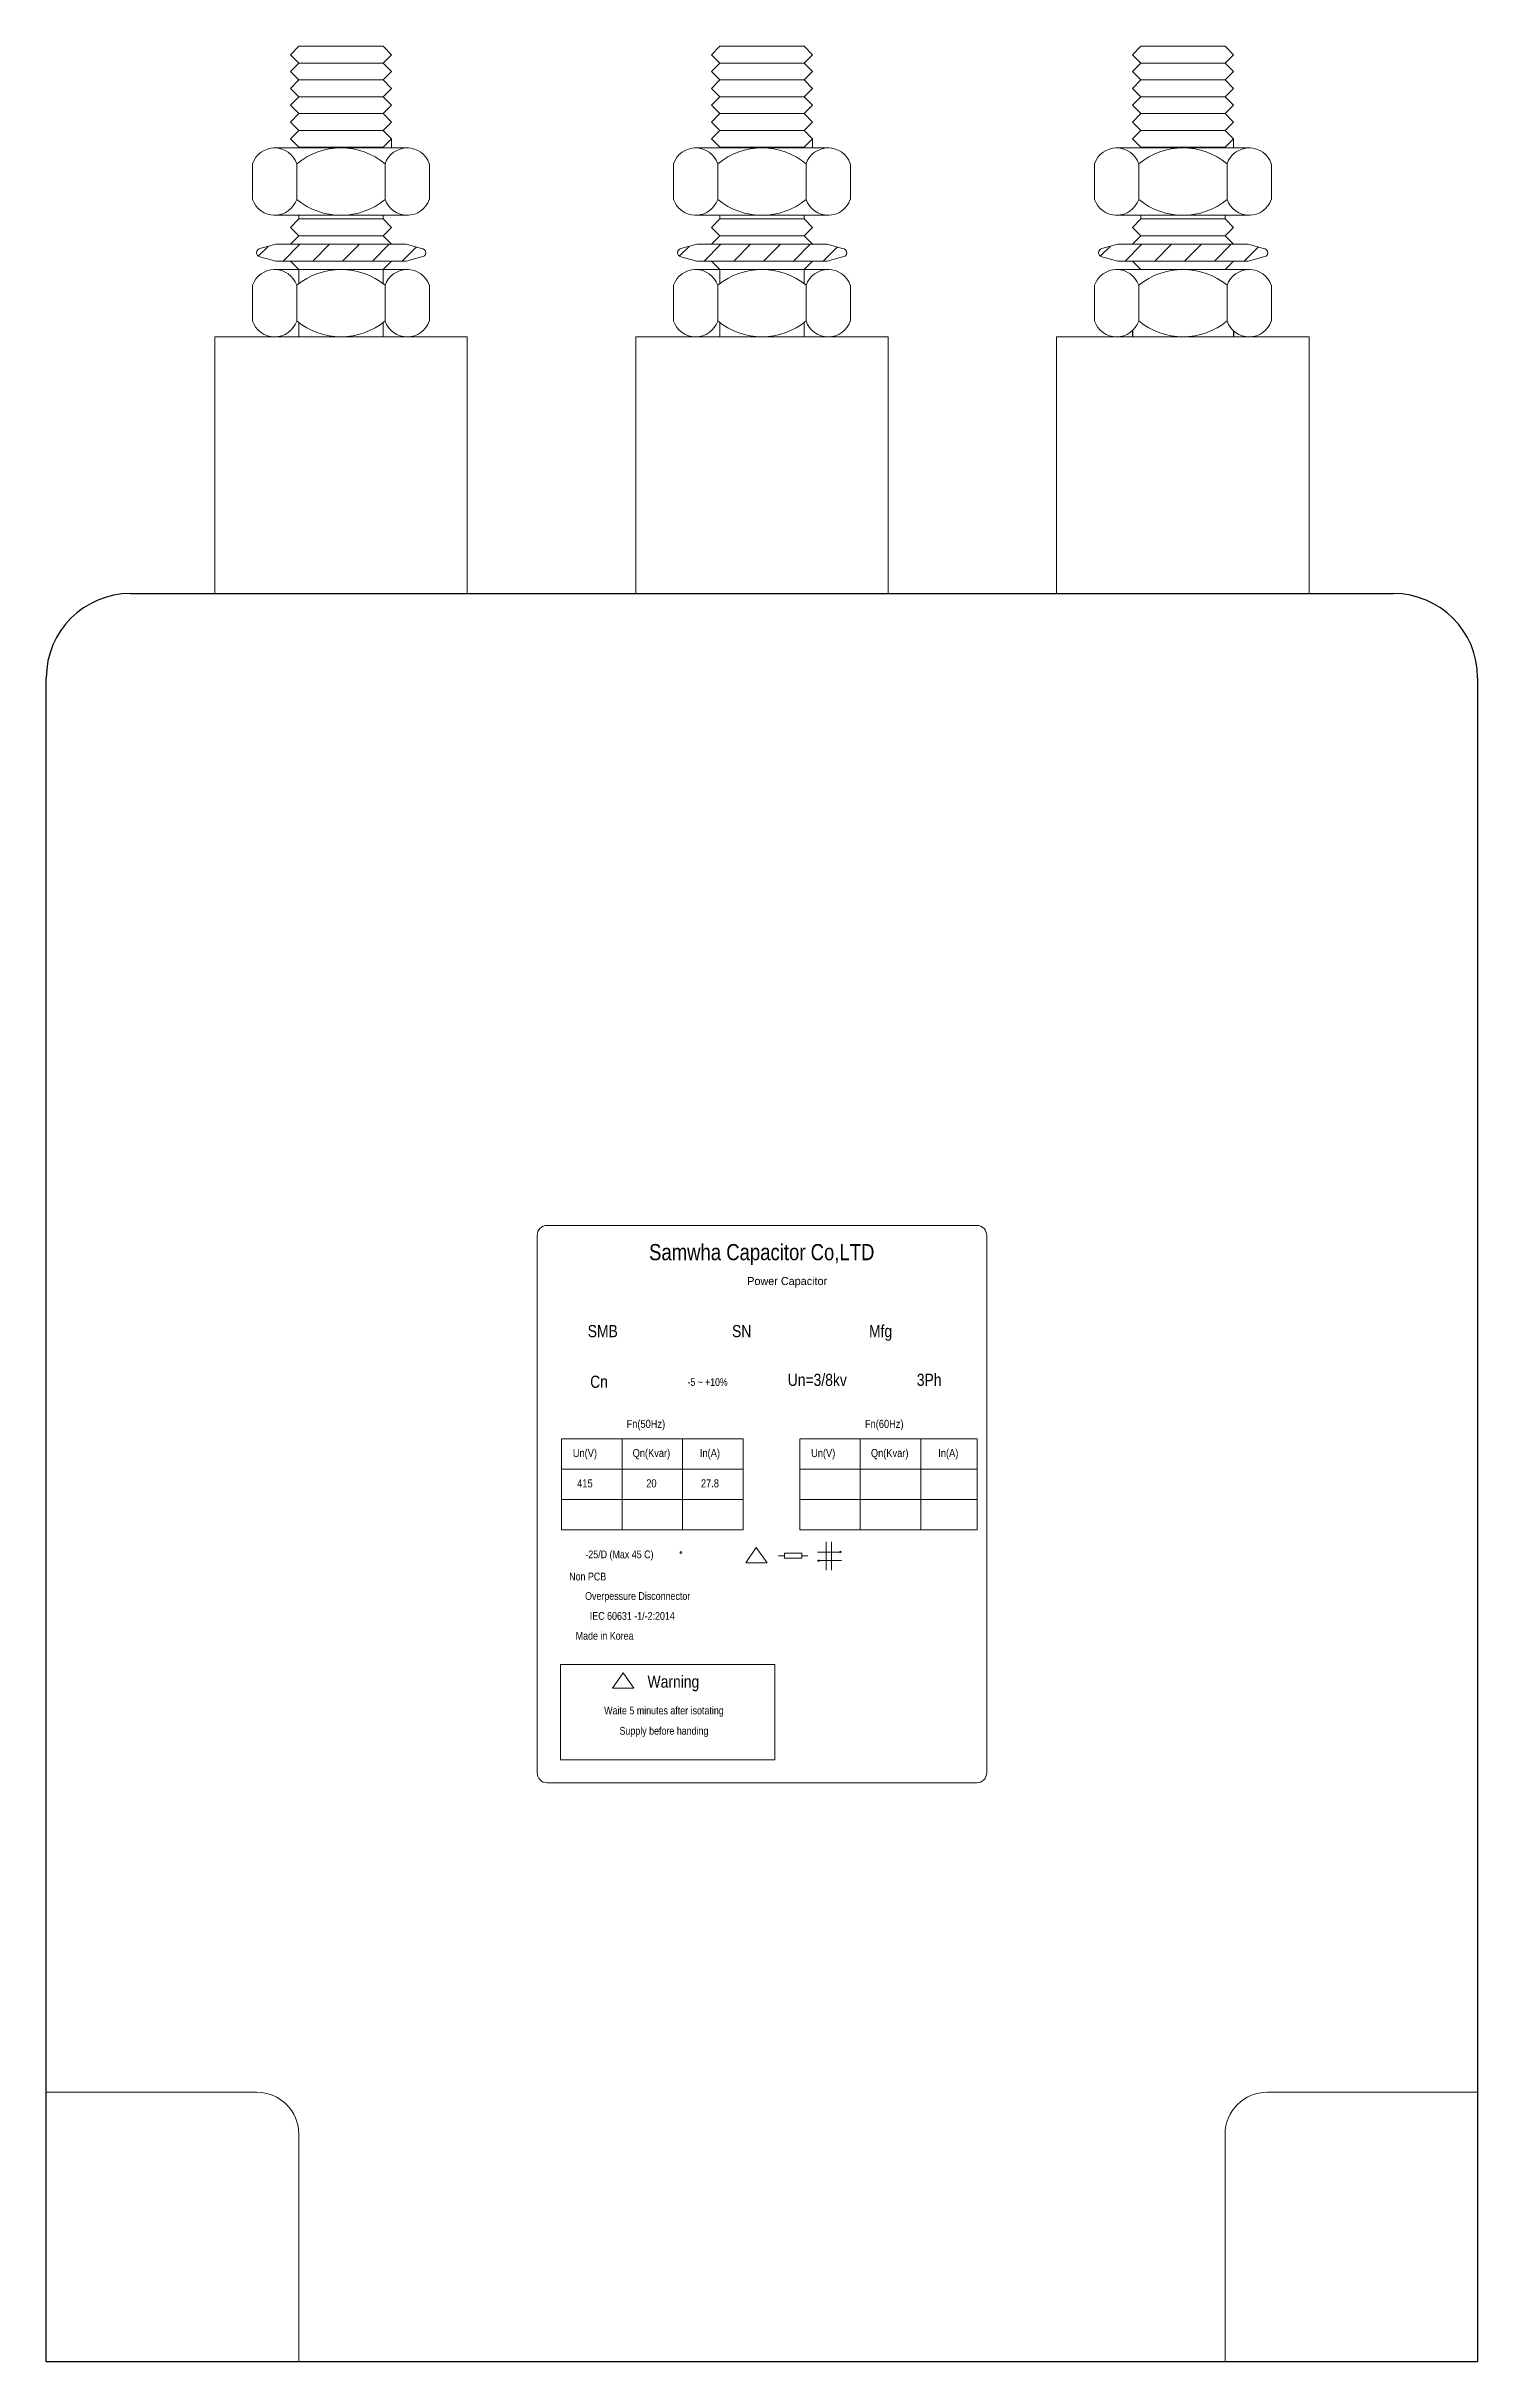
# Model space of a CAD drawing. Header units: millimetres. Extents: x 88 to 2125, y 45 to 448.
# Drawn here: x 629.9 to 799.9, y 45.9 to 320.9 of the extents above; entities that cross this region are included whole.
import ezdxf
from ezdxf.enums import TextEntityAlignment as Align

# ---------------------------------------------------------------- set-up
doc = ezdxf.new("R2010")
doc.units = ezdxf.units.MM
doc.layers.add('00', color=7, linetype='Continuous', lineweight=0)
doc.styles.add('Helvetica-Narrow', font='txt')

# ---------------------------------------------------------------- blocks, each defined once
blk = doc.blocks.new('*U1888')
at = {"color": 74, "lineweight": 5}
for p, q in [((-55, 112.79), (-56, 113.79)), ((-45, 112.79), (-55, 112.79)), ((-45, 112.79), (-44, 113.79)), ((-5, 112.79), (-6, 113.79)), ((5, 112.79), (-5, 112.79)), ((5, 112.79), (6, 113.79)), ((45, 112.79), (44, 113.79)), ((55, 112.79), (45, 112.79)), ((55, 112.79), (56, 113.79)), ((-55, 110.79), (-56, 111.79)), ((-45, 110.79), (-55, 110.79)), ((-45, 110.79), (-44, 111.79)), ((-5, 110.79), (-6, 111.79)), ((5, 110.79), (-5, 110.79)), ((5, 110.79), (6, 111.79)), ((45, 110.79), (44, 111.79)), ((55, 110.79), (45, 110.79)), ((55, 110.79), (56, 111.79)), ((-55, 108.79), (-56, 109.79)), ((-55, 108.79), (-56, 109.79)), ((-55, 106.79), (-56, 107.79)), ((-55, 106.79), (-56, 107.79)), ((-45, 108.79), (-55, 108.79)), ((-45, 108.79), (-55, 108.79)), ((-45, 108.79), (-44, 109.79)), ((-45, 108.79), (-44, 109.79)), ((-45, 106.79), (-44, 107.79)), ((-45, 106.79), (-44, 107.79)), ((-5, 108.79), (-6, 109.79)), ((-5, 108.79), (-6, 109.79)), ((-5, 106.79), (-6, 107.79)), ((-5, 106.79), (-6, 107.79)), ((5, 108.79), (-5, 108.79)), ((5, 108.79), (-5, 108.79)), ((5, 108.79), (6, 109.79)), ((5, 108.79), (6, 109.79)), ((5, 106.79), (6, 107.79)), ((5, 106.79), (6, 107.79)), ((45, 108.79), (44, 109.79)), ((45, 108.79), (44, 109.79)), ((45, 106.79), (44, 107.79)), ((45, 106.79), (44, 107.79)), ((55, 108.79), (45, 108.79)), ((55, 108.79), (45, 108.79)), ((55, 108.79), (56, 109.79)), ((55, 108.79), (56, 109.79)), ((55, 106.79), (56, 107.79)), ((55, 106.79), (56, 107.79)), ((-55, 104.79), (-56, 105.79)), ((-45, 106.79), (-55, 106.79)), ((-45, 106.79), (-55, 106.79)), ((-45, 104.79), (-55, 104.79)), ((-45, 104.79), (-44, 105.79)), ((-5, 104.79), (-6, 105.79)), ((5, 106.79), (-5, 106.79)), ((5, 106.79), (-5, 106.79)), ((5, 104.79), (-5, 104.79)), ((5, 104.79), (6, 105.79)), ((45, 104.79), (44, 105.79)), ((55, 106.79), (45, 106.79)), ((55, 106.79), (45, 106.79)), ((55, 104.79), (45, 104.79)), ((55, 104.79), (56, 105.79)), ((-55, 102.79), (-56, 103.79)), ((-45, 102.79), (-55, 102.79)), ((-45, 102.79), (-44, 103.79)), ((-5, 102.79), (-6, 103.79)), ((5, 102.79), (-5, 102.79)), ((5, 102.79), (6, 103.79)), ((45, 102.79), (44, 103.79)), ((55, 102.79), (45, 102.79)), ((55, 102.79), (56, 103.79)), ((-55, 94.28), (-55, 94.72)), ((-45, 94.28), (-55, 94.28)), ((-45, 94.28), (-45, 94.72)), ((-5, 94.28), (-5, 94.72)), ((5, 94.28), (-5, 94.28)), ((5, 94.28), (5, 94.72)), ((45, 94.28), (45, 94.72)), ((55, 94.28), (45, 94.28)), ((55, 94.28), (55, 94.72)), ((-59.83, 89.86), (-58.66, 91.02)), ((-57.75, 91.27), (-59.65, 90.76)), ((-57.75, 91.27), (-55.5, 91.27)), ((-57.75, 91.27), (-42.25, 91.27)), ((-56.88, 89.27), (-54.88, 91.27)), ((-55, 92.28), (-56, 93.28)), ((-55.99, 91.27), (-56, 91.28)), ((-55.99, 91.27), (-56, 91.28)), ((-45, 92.28), (-55, 92.28)), ((-53.35, 89.27), (-51.35, 91.27)), ((-49.81, 89.27), (-47.81, 91.27)), ((-46.27, 89.27), (-44.27, 91.27)), ((-45, 92.28), (-44, 93.28)), ((-42.25, 91.27), (-44.5, 91.27)), ((-44.01, 91.27), (-44, 91.28)), ((-44.01, 91.27), (-44, 91.28)), ((-42.74, 89.27), (-41.07, 90.94)), ((-40.44, 90.77), (-42.25, 91.27)), ((-9.83, 89.86), (-8.66, 91.02)), ((-7.75, 91.27), (-9.65, 90.76)), ((-7.75, 91.27), (7.75, 91.27)), ((-7.75, 91.27), (-5.5, 91.27)), ((-6.88, 89.27), (-4.88, 91.27)), ((-5, 92.28), (-6, 93.28)), ((-5.99, 91.27), (-6, 91.28)), ((-5.99, 91.27), (-6, 91.28)), ((5, 92.28), (-5, 92.28)), ((-3.35, 89.27), (-1.35, 91.27)), ((0.19, 89.27), (2.19, 91.27)), ((3.73, 89.27), (5.73, 91.27)), ((5, 92.28), (6, 93.28)), ((7.75, 91.27), (5.5, 91.27)), ((5.99, 91.27), (6, 91.28)), ((5.99, 91.27), (6, 91.28)), ((7.26, 89.27), (8.93, 90.94)), ((9.56, 90.77), (7.75, 91.27)), ((40.17, 89.86), (41.34, 91.02)), ((42.25, 91.27), (40.35, 90.76)), ((42.25, 91.27), (44.5, 91.27)), ((42.25, 91.27), (57.75, 91.27)), ((43.12, 89.27), (45.12, 91.27)), ((45, 92.28), (44, 93.28)), ((44.01, 91.27), (44, 91.28)), ((44.01, 91.27), (44, 91.28)), ((55, 92.28), (45, 92.28)), ((46.65, 89.27), (48.65, 91.27)), ((50.19, 89.27), (52.19, 91.27)), ((53.73, 89.27), (55.73, 91.27)), ((55, 92.28), (56, 93.28)), ((57.75, 91.27), (55.5, 91.27)), ((55.99, 91.27), (56, 91.28)), ((55.99, 91.27), (56, 91.28)), ((57.26, 89.27), (58.93, 90.94)), ((59.56, 90.77), (57.75, 91.27)), ((-57.75, 89.27), (-59.65, 89.78)), ((-55.5, 89.27), (-57.75, 89.27)), ((-42.25, 89.27), (-57.75, 89.27)), ((-55, 88.28), (-56, 89.28)), ((-55, 88.28), (-55, 86.6)), ((-45, 88.28), (-55, 88.28)), ((-45, 88.28), (-55, 88.28)), ((-45, 88.28), (-44, 89.28)), ((-45, 88.28), (-44, 89.28)), ((-45, 88.28), (-45, 86.6)), ((-42.25, 89.27), (-44.5, 89.27)), ((-40.44, 89.77), (-42.25, 89.27)), ((-7.75, 89.27), (-9.65, 89.78)), ((7.75, 89.27), (-7.75, 89.27)), ((-5.5, 89.27), (-7.75, 89.27)), ((-5, 88.28), (-6, 89.28)), ((-5, 88.28), (-5, 86.6)), ((5, 88.28), (-5, 88.28)), ((5, 88.28), (-5, 88.28)), ((5, 88.28), (6, 89.28)), ((5, 88.28), (6, 89.28)), ((5, 88.28), (5, 86.6)), ((7.75, 89.27), (5.5, 89.27)), ((9.56, 89.77), (7.75, 89.27)), ((42.25, 89.27), (40.35, 89.78)), ((44.5, 89.27), (42.25, 89.27)), ((57.75, 89.27), (42.25, 89.27)), ((45, 88.28), (44, 89.28)), ((55, 88.28), (45, 88.28)), ((55, 88.28), (45, 88.28)), ((55, 88.28), (56, 89.28)), ((55, 88.28), (56, 89.28)), ((57.75, 89.27), (55.5, 89.27)), ((59.56, 89.77), (57.75, 89.27)), ((-60.5, 82.16), (-60.5, 86.41)), ((-39.5, 82.16), (-39.5, 86.41)), ((-10.5, 82.16), (-10.5, 86.41)), ((10.5, 82.16), (10.5, 86.41)), ((39.5, 82.16), (39.5, 86.41)), ((60.5, 82.16), (60.5, 86.41)), ((-35, 80.28), (-65, 80.28)), ((-65, 80.28), (-65, 49.79)), ((-55, 81.96), (-55, 80.28)), ((-45, 81.96), (-45, 80.28)), ((-35, 49.79), (-35, 80.28)), ((15, 80.28), (-15, 80.28)), ((-15, 80.28), (-15, 49.79)), ((-15, 80.28), (-15, 49.79)), ((-15, 80.28), (-15, 49.79)), ((-5, 81.96), (-5, 80.28)), ((5, 81.96), (5, 80.28)), ((15, 49.79), (15, 80.28)), ((15, 49.79), (15, 80.28)), ((15, 49.79), (15, 80.28)), ((65, 80.28), (35, 80.28)), ((35, 80.28), (35, 49.79)), ((35, 80.28), (35, 49.79)), ((35, 80.28), (35, 49.79)), ((65, 49.79), (65, 80.28)), ((65, 49.79), (65, 80.28)), ((65, 49.79), (65, 80.28)), ((-35, 49.79), (-35, 78.28)), ((15, 49.79), (15, 78.28)), ((15, 49.79), (15, 78.28)), ((15, 49.79), (15, 78.28)), ((65, 49.79), (65, 78.28)), ((65, 49.79), (65, 78.28)), ((65, 49.79), (65, 78.28)), ((-50, 49.79), (-35, 49.79)), ((0, 49.79), (15, 49.79)), ((0, 49.79), (15, 49.79)), ((0, 49.79), (15, 49.79)), ((50, 49.79), (65, 49.79)), ((50, 49.79), (65, 49.79)), ((50, 49.79), (65, 49.79))]:
    blk.add_line(p, q, dxfattribs=at)
at = {"color": 74}
for p, q in [((44, 81.01), (44, 80.28)), ((56.01, 81), (56.01, 80.28)), ((-75, 49.79), (75, 49.79)), ((-75, 49.79), (75, 49.79)), ((-85, -160.21), (-85, 39.79)), ((85, 39.79), (85, -160.21)), ((85, -160.21), (-85, -160.21))]:
    blk.add_line(p, q, dxfattribs=at)
at = {"lineweight": 9}
for p, q in [((-26.7, -26.45), (-26.7, -90.26)), ((25.5, -25.25), (-25.5, -25.25)), ((26.7, -90.26), (26.7, -26.45)), ((-2.22, -50.6), (-23.82, -50.6)), ((-23.82, -50.6), (-23.82, -61.4)), ((-16.62, -50.6), (-16.62, -61.4)), ((-9.42, -50.6), (-9.42, -61.4)), ((-2.22, -61.4), (-2.22, -50.6)), ((4.48, -61.4), (4.48, -50.6)), ((4.48, -50.6), (25.54, -50.6)), ((11.68, -50.6), (11.68, -61.4)), ((18.88, -50.6), (18.88, -61.4)), ((25.54, -50.6), (25.54, -61.4)), ((-23.82, -54.2), (-2.22, -54.2)), ((25.54, -54.2), (4.48, -54.2)), ((-23.82, -57.8), (-2.22, -57.8)), ((25.54, -57.8), (4.48, -57.8)), ((-23.82, -61.4), (-2.22, -61.4)), ((-23.82, -61.4), (-2.22, -61.4)), ((25.54, -61.4), (4.48, -61.4)), ((25.54, -61.4), (4.48, -61.4)), ((7.64, -62.82), (7.64, -66.19)), ((8.27, -62.82), (8.27, -66.19)), ((-1.93, -65.33), (-0.67, -63.5)), ((-1.93, -65.33), (0.6, -65.33)), ((0.6, -65.33), (-0.67, -63.5)), ((2.67, -64.49), (1.95, -64.49)), ((4.74, -64.2), (2.67, -64.2)), ((2.67, -64.2), (2.67, -64.79)), ((2.67, -64.79), (4.74, -64.79)), ((4.74, -64.79), (4.74, -64.2)), ((4.74, -64.49), (5.46, -64.49)), ((6.6, -64.06), (9.45, -64.06)), ((6.6, -65.07), (6.8, -64.97)), ((9.45, -65.07), (6.6, -65.07)), ((6.6, -65.07), (6.77, -65.07)), ((6.6, -65.07), (6.8, -65.17)), ((6.6, -65.07), (6.77, -65.07)), ((9.45, -64.06), (9.25, -63.96)), ((9.45, -64.06), (9.25, -64.16)), ((9.45, -64.06), (9.28, -64.06)), ((9.45, -64.06), (9.28, -64.06)), ((1.52, -77.41), (-23.93, -77.41)), ((-23.93, -77.41), (-23.93, -88.74)), ((1.52, -88.74), (1.52, -77.41)), ((-23.93, -88.74), (1.52, -88.74)), ((-25.5, -91.46), (25.5, -91.46))]:
    blk.add_line(p, q, dxfattribs=at)
at = {"color": 1, "lineweight": 9}
for p, q in [((-17.76, -80.21), (-16.5, -78.38)), ((-15.23, -80.21), (-16.5, -78.38)), ((-17.76, -80.21), (-15.23, -80.21))]:
    blk.add_line(p, q, dxfattribs=at)
at = {"color": 8, "lineweight": 9}
for p, q in [((-85, -128.21), (-60, -128.21)), ((85, -128.21), (60, -128.21)), ((-55, -133.21), (-55, -160.21)), ((55, -133.21), (55, -160.21))]:
    blk.add_line(p, q, dxfattribs=at)
at = {"lineweight": 9}
blk.add_circle((-9.63, -64.11), 0.105, dxfattribs=at)
at = {"color": 74, "lineweight": 5}
for centre, start, end in [((-59.54, 90.27), 102.246, 257.754), ((-40.44, 90.27), 270, 90), ((-9.54, 90.27), 102.246, 257.754), ((9.56, 90.27), 270, 90), ((40.46, 90.27), 102.246, 257.754), ((59.56, 90.27), 270, 90)]:
    blk.add_arc(centre, 0.5, start, end, dxfattribs=at)
at = {"color": 74}
for centre, start, end in [((-75, 39.79), 90, 180), ((75, 39.79), 0, 90)]:
    blk.add_arc(centre, 10, start, end, dxfattribs=at)
at = {"lineweight": 9}
for centre, start, end in [((-25.5, -26.45), 90, 180), ((25.5, -26.45), 0, 90), ((-25.5, -90.26), 180, 270), ((25.5, -90.26), 270, 0)]:
    blk.add_arc(centre, 1.2, start, end, dxfattribs=at)
at = {"color": 8, "lineweight": 9}
for centre, start, end in [((-60, -133.21), 0, 90), ((60, -133.21), 90, 180)]:
    blk.add_arc(centre, 5, start, end, dxfattribs=at)
at = {"layer": '00', "color": 74, "lineweight": 5}
for p, q in [((-56, 113.79), (-55, 114.79)), ((-56, 111.79), (-55, 112.79)), ((-55, 114.79), (-45, 114.79)), ((-55, 112.79), (-45, 112.79)), ((-44, 113.79), (-45, 114.79)), ((-44, 111.79), (-45, 112.79)), ((-6, 113.79), (-5, 114.79)), ((-6, 111.79), (-5, 112.79)), ((-5, 114.79), (5, 114.79)), ((-5, 112.79), (5, 112.79)), ((6, 113.79), (5, 114.79)), ((6, 111.79), (5, 112.79)), ((44, 113.79), (45, 114.79)), ((44, 111.79), (45, 112.79)), ((45, 114.79), (55, 114.79)), ((45, 112.79), (55, 112.79)), ((56, 113.79), (55, 114.79)), ((56, 111.79), (55, 112.79)), ((-56, 109.79), (-55, 110.79)), ((-56, 109.79), (-55, 110.79)), ((-55, 110.79), (-45, 110.79)), ((-55, 110.79), (-45, 110.79)), ((-44, 109.79), (-45, 110.79)), ((-44, 109.79), (-45, 110.79)), ((-6, 109.79), (-5, 110.79)), ((-6, 109.79), (-5, 110.79)), ((-5, 110.79), (5, 110.79)), ((-5, 110.79), (5, 110.79)), ((6, 109.79), (5, 110.79)), ((6, 109.79), (5, 110.79)), ((44, 109.79), (45, 110.79)), ((44, 109.79), (45, 110.79)), ((45, 110.79), (55, 110.79)), ((45, 110.79), (55, 110.79)), ((56, 109.79), (55, 110.79)), ((56, 109.79), (55, 110.79)), ((-56, 107.79), (-55, 108.79)), ((-56, 107.79), (-55, 108.79)), ((-55, 108.79), (-45, 108.79)), ((-55, 108.79), (-45, 108.79)), ((-44, 107.79), (-45, 108.79)), ((-44, 107.79), (-45, 108.79)), ((-6, 107.79), (-5, 108.79)), ((-6, 107.79), (-5, 108.79)), ((-5, 108.79), (5, 108.79)), ((-5, 108.79), (5, 108.79)), ((6, 107.79), (5, 108.79)), ((6, 107.79), (5, 108.79)), ((44, 107.79), (45, 108.79)), ((44, 107.79), (45, 108.79)), ((45, 108.79), (55, 108.79)), ((45, 108.79), (55, 108.79)), ((56, 107.79), (55, 108.79)), ((56, 107.79), (55, 108.79)), ((-56, 105.79), (-55, 106.79)), ((-56, 103.79), (-55, 104.79)), ((-55, 106.79), (-45, 106.79)), ((-55, 104.79), (-45, 104.79)), ((-44, 105.79), (-45, 106.79)), ((-44, 103.79), (-45, 104.79)), ((-6, 105.79), (-5, 106.79)), ((-6, 103.79), (-5, 104.79)), ((-5, 106.79), (5, 106.79)), ((-5, 104.79), (5, 104.79)), ((6, 105.79), (5, 106.79)), ((6, 103.79), (5, 104.79)), ((44, 105.79), (45, 106.79)), ((44, 103.79), (45, 104.79)), ((45, 106.79), (55, 106.79)), ((45, 104.79), (55, 104.79)), ((56, 105.79), (55, 106.79)), ((56, 103.79), (55, 104.79)), ((-42, 102.72), (-58, 102.72)), ((-58, 102.72), (-43.99, 102.72)), ((-44, 102.72), (-44, 103.79)), ((-8, 102.72), (6.01, 102.72)), ((8, 102.72), (-8, 102.72)), ((6, 102.72), (6, 103.79)), ((42, 102.72), (56.01, 102.72)), ((58, 102.72), (42, 102.72)), ((56, 102.72), (56, 103.79)), ((-60.5, 100.84), (-60.5, 96.59)), ((-55.25, 96.59), (-55.25, 100.84)), ((-44.75, 96.59), (-44.75, 100.84)), ((-39.5, 100.84), (-39.5, 96.59)), ((-10.5, 100.84), (-10.5, 96.59)), ((-5.25, 96.59), (-5.25, 100.84)), ((5.25, 96.59), (5.25, 100.84)), ((10.5, 100.84), (10.5, 96.59)), ((39.5, 100.84), (39.5, 96.59)), ((44.75, 96.59), (44.75, 100.84)), ((55.25, 96.59), (55.25, 100.84)), ((60.5, 100.84), (60.5, 96.59)), ((-42, 94.72), (-58, 94.72)), ((-56, 93.28), (-55, 94.28)), ((-55, 94.28), (-45, 94.28)), ((-44, 93.28), (-45, 94.28)), ((8, 94.72), (-8, 94.72)), ((-6, 93.28), (-5, 94.28)), ((-5, 94.28), (5, 94.28)), ((6, 93.28), (5, 94.28)), ((58, 94.72), (42, 94.72)), ((44, 93.28), (45, 94.28)), ((45, 94.28), (55, 94.28)), ((56, 93.28), (55, 94.28)), ((-56, 91.28), (-55, 92.28)), ((-56, 91.28), (-55, 92.28)), ((-55, 92.28), (-45, 92.28)), ((-55, 92.28), (-45, 92.28)), ((-44, 91.28), (-45, 92.28)), ((-44, 91.28), (-45, 92.28)), ((-6, 91.28), (-5, 92.28)), ((-6, 91.28), (-5, 92.28)), ((-5, 92.28), (5, 92.28)), ((-5, 92.28), (5, 92.28)), ((6, 91.28), (5, 92.28)), ((6, 91.28), (5, 92.28)), ((44, 91.28), (45, 92.28)), ((44, 91.28), (45, 92.28)), ((45, 92.28), (55, 92.28)), ((45, 92.28), (55, 92.28)), ((56, 91.28), (55, 92.28)), ((56, 91.28), (55, 92.28)), ((-58, 88.28), (-43.99, 88.28)), ((-42, 88.28), (-58, 88.28)), ((-55, 88.28), (-45, 88.28)), ((8, 88.28), (-8, 88.28)), ((-8, 88.28), (6.01, 88.28)), ((-5, 88.28), (5, 88.28)), ((58, 88.28), (42, 88.28)), ((42, 88.28), (56.01, 88.28)), ((45, 88.28), (55, 88.28)), ((-60.5, 82.16), (-60.5, 86.41)), ((-60.5, 86.41), (-60.5, 82.16)), ((-55.25, 82.16), (-55.25, 86.41)), ((-44.75, 82.16), (-44.75, 86.41)), ((-39.5, 82.16), (-39.5, 86.41)), ((-39.5, 86.41), (-39.5, 82.16)), ((-10.5, 86.41), (-10.5, 82.16)), ((-10.5, 82.16), (-10.5, 86.41)), ((-5.25, 82.16), (-5.25, 86.41)), ((5.25, 82.16), (5.25, 86.41)), ((10.5, 86.41), (10.5, 82.16)), ((10.5, 82.16), (10.5, 86.41)), ((39.5, 86.41), (39.5, 82.16)), ((39.5, 82.16), (39.5, 86.41)), ((44.75, 82.16), (44.75, 86.41)), ((55.25, 82.16), (55.25, 86.41)), ((60.5, 86.41), (60.5, 82.16)), ((60.5, 82.16), (60.5, 86.41)), ((-42, 80.28), (-58, 80.28)), ((-42, 80.28), (-58, 80.28)), ((-56.01, 80.28), (-43.99, 80.28)), ((8, 80.28), (-8, 80.28)), ((8, 80.28), (-8, 80.28)), ((-6.01, 80.28), (6.01, 80.28)), ((58, 80.28), (42, 80.28)), ((58, 80.28), (42, 80.28)), ((43.99, 80.28), (56.01, 80.28))]:
    blk.add_line(p, q, dxfattribs=at)
for centre, radius, start, end in [((-57.88, 99.95), 2.77, 18.8098, 161.1902), ((-50, 94.43), 8.28, 50.6699, 129.3301), ((-42.13, 99.95), 2.77, 18.8098, 161.1902), ((-7.88, 99.95), 2.77, 18.8098, 161.1902), ((0, 94.43), 8.28, 50.6699, 129.3301), ((7.87, 99.95), 2.77, 18.8098, 161.1902), ((42.12, 99.95), 2.77, 18.8098, 161.1902), ((50, 94.43), 8.28, 50.6699, 129.3301), ((57.87, 99.95), 2.77, 18.8098, 161.1902), ((-57.88, 97.49), 2.77, 198.8098, 341.1902), ((-50, 103), 8.28, 230.6699, 309.3301), ((-42.13, 97.49), 2.77, 198.8098, 341.1902), ((-7.88, 97.49), 2.77, 198.8098, 341.1902), ((0, 103), 8.28, 230.6699, 309.3301), ((7.87, 97.49), 2.77, 198.8098, 341.1902), ((42.12, 97.49), 2.77, 198.8098, 341.1902), ((50, 103), 8.28, 230.6699, 309.3301), ((57.87, 97.49), 2.77, 198.8098, 341.1902), ((-57.88, 85.51), 2.77, 18.8098, 161.1902), ((-50, 80), 8.28, 50.6699, 129.3301), ((-42.13, 85.51), 2.77, 18.8098, 161.1902), ((-7.88, 85.51), 2.77, 18.8098, 161.1902), ((0, 80), 8.28, 50.6699, 129.3301), ((7.87, 85.51), 2.77, 18.8098, 161.1902), ((42.12, 85.51), 2.77, 18.8098, 161.1902), ((50, 80), 8.28, 50.6699, 129.3301), ((57.87, 85.51), 2.77, 18.8098, 161.1902), ((-57.88, 83.05), 2.77, 198.8098, 341.1902), ((-57.88, 83.05), 2.77, 198.8098, 341.1902), ((-50, 88.57), 8.28, 230.6699, 309.3301), ((-50, 88.57), 8.28, 230.6699, 309.3301), ((-42.13, 83.05), 2.77, 198.8098, 341.1902), ((-42.13, 83.05), 2.77, 198.8098, 341.1902), ((-7.88, 83.05), 2.77, 198.8098, 341.1902), ((-7.88, 83.05), 2.77, 198.8098, 341.1902), ((0, 88.57), 8.28, 230.6699, 309.3301), ((0, 88.57), 8.28, 230.6699, 309.3301), ((7.87, 83.05), 2.77, 198.8098, 341.1902), ((7.87, 83.05), 2.77, 198.8098, 341.1902), ((42.12, 83.05), 2.77, 198.8098, 341.1902), ((42.12, 83.05), 2.77, 198.8098, 341.1902), ((50, 88.57), 8.28, 230.6699, 309.3301), ((50, 88.57), 8.28, 230.6699, 309.3301), ((57.87, 83.05), 2.77, 198.8098, 341.1902), ((57.87, 83.05), 2.77, 198.8098, 341.1902)]:
    blk.add_arc(centre, radius, start, end, dxfattribs=at)
at = {"color": 5, "style": 'Helvetica-Narrow'}
blk.add_text('Samwha Capacitor Co,LTD', height=1.92, dxfattribs=at).set_placement((-13.41, -29.39))
blk.add_text('Power Capacitor', height=0.96).set_placement((-1.75, -32.34))
at = {"style": 'Helvetica-Narrow'}
for s, height, p in [('SMB', 1.44, (-18.91, -37.81)), ('SN', 1.44, (-2.41, -37.81)), ('Mfg', 1.44, (14.09, -37.81)), ('Cn', 1.44, (-19.35, -43.82)), ('Un=3/8kv', 1.44, (6.57, -43.6)), ('3Ph', 1.44, (19.86, -43.6)), ('Fn(50Hz)', 0.96, (-13.79, -48.83)), ('Fn(60Hz)', 0.96, (14.52, -48.83)), ('Un(V)', 0.96, (-21.03, -52.29)), ('Qn(Kvar)', 0.96, (-13.13, -52.29)), ('In(A)', 0.96, (-6.18, -52.29)), ('Un(V)', 0.96, (7.27, -52.29)), ('Qn(Kvar)', 0.96, (15.17, -52.29)), ('In(A)', 0.96, (22.13, -52.29)), ('-25/D (Max 45 C)', 0.9216, (-16.93, -64.33)), ('Non PCB', 0.922, (-20.7, -66.96)), ('Overpessure Disconnector', 0.9216, (-14.76, -69.27)), ('IEC 60631 -1/-2:2014', 0.9216, (-15.4, -71.64)), ('Made in Korea', 0.9216, (-18.69, -74)), ('Waite 5 minutes after isotating', 0.9216, (-11.64, -82.87)), ('Supply before handing', 0.9216, (-11.64, -85.28))]:
    blk.add_text(s, height=height, dxfattribs=at).set_placement(p, align=Align.MIDDLE_CENTER)
blk.add_text('-5 ~ +10%%%', height=0.9, dxfattribs=at).set_placement((-8.84, -43.86), align=Align.MIDDLE_LEFT)
at = {"color": 1, "style": 'Helvetica-Narrow'}
for s, height, p in [('415', 0.96, (-21.03, -55.89)), ('20', 0.96, (-13.13, -55.89)), ('27.8', 0.96, (-6.18, -55.89)), ('Warning', 1.44, (-10.52, -79.44))]:
    blk.add_text(s, height=height, dxfattribs=at).set_placement(p, align=Align.MIDDLE_CENTER)

msp = doc.modelspace()

# ---------------------------------------------------------------- block references
msp.add_blockref('*U1888', (714.94, 206.13))

doc.saveas('drawing.dxf')
